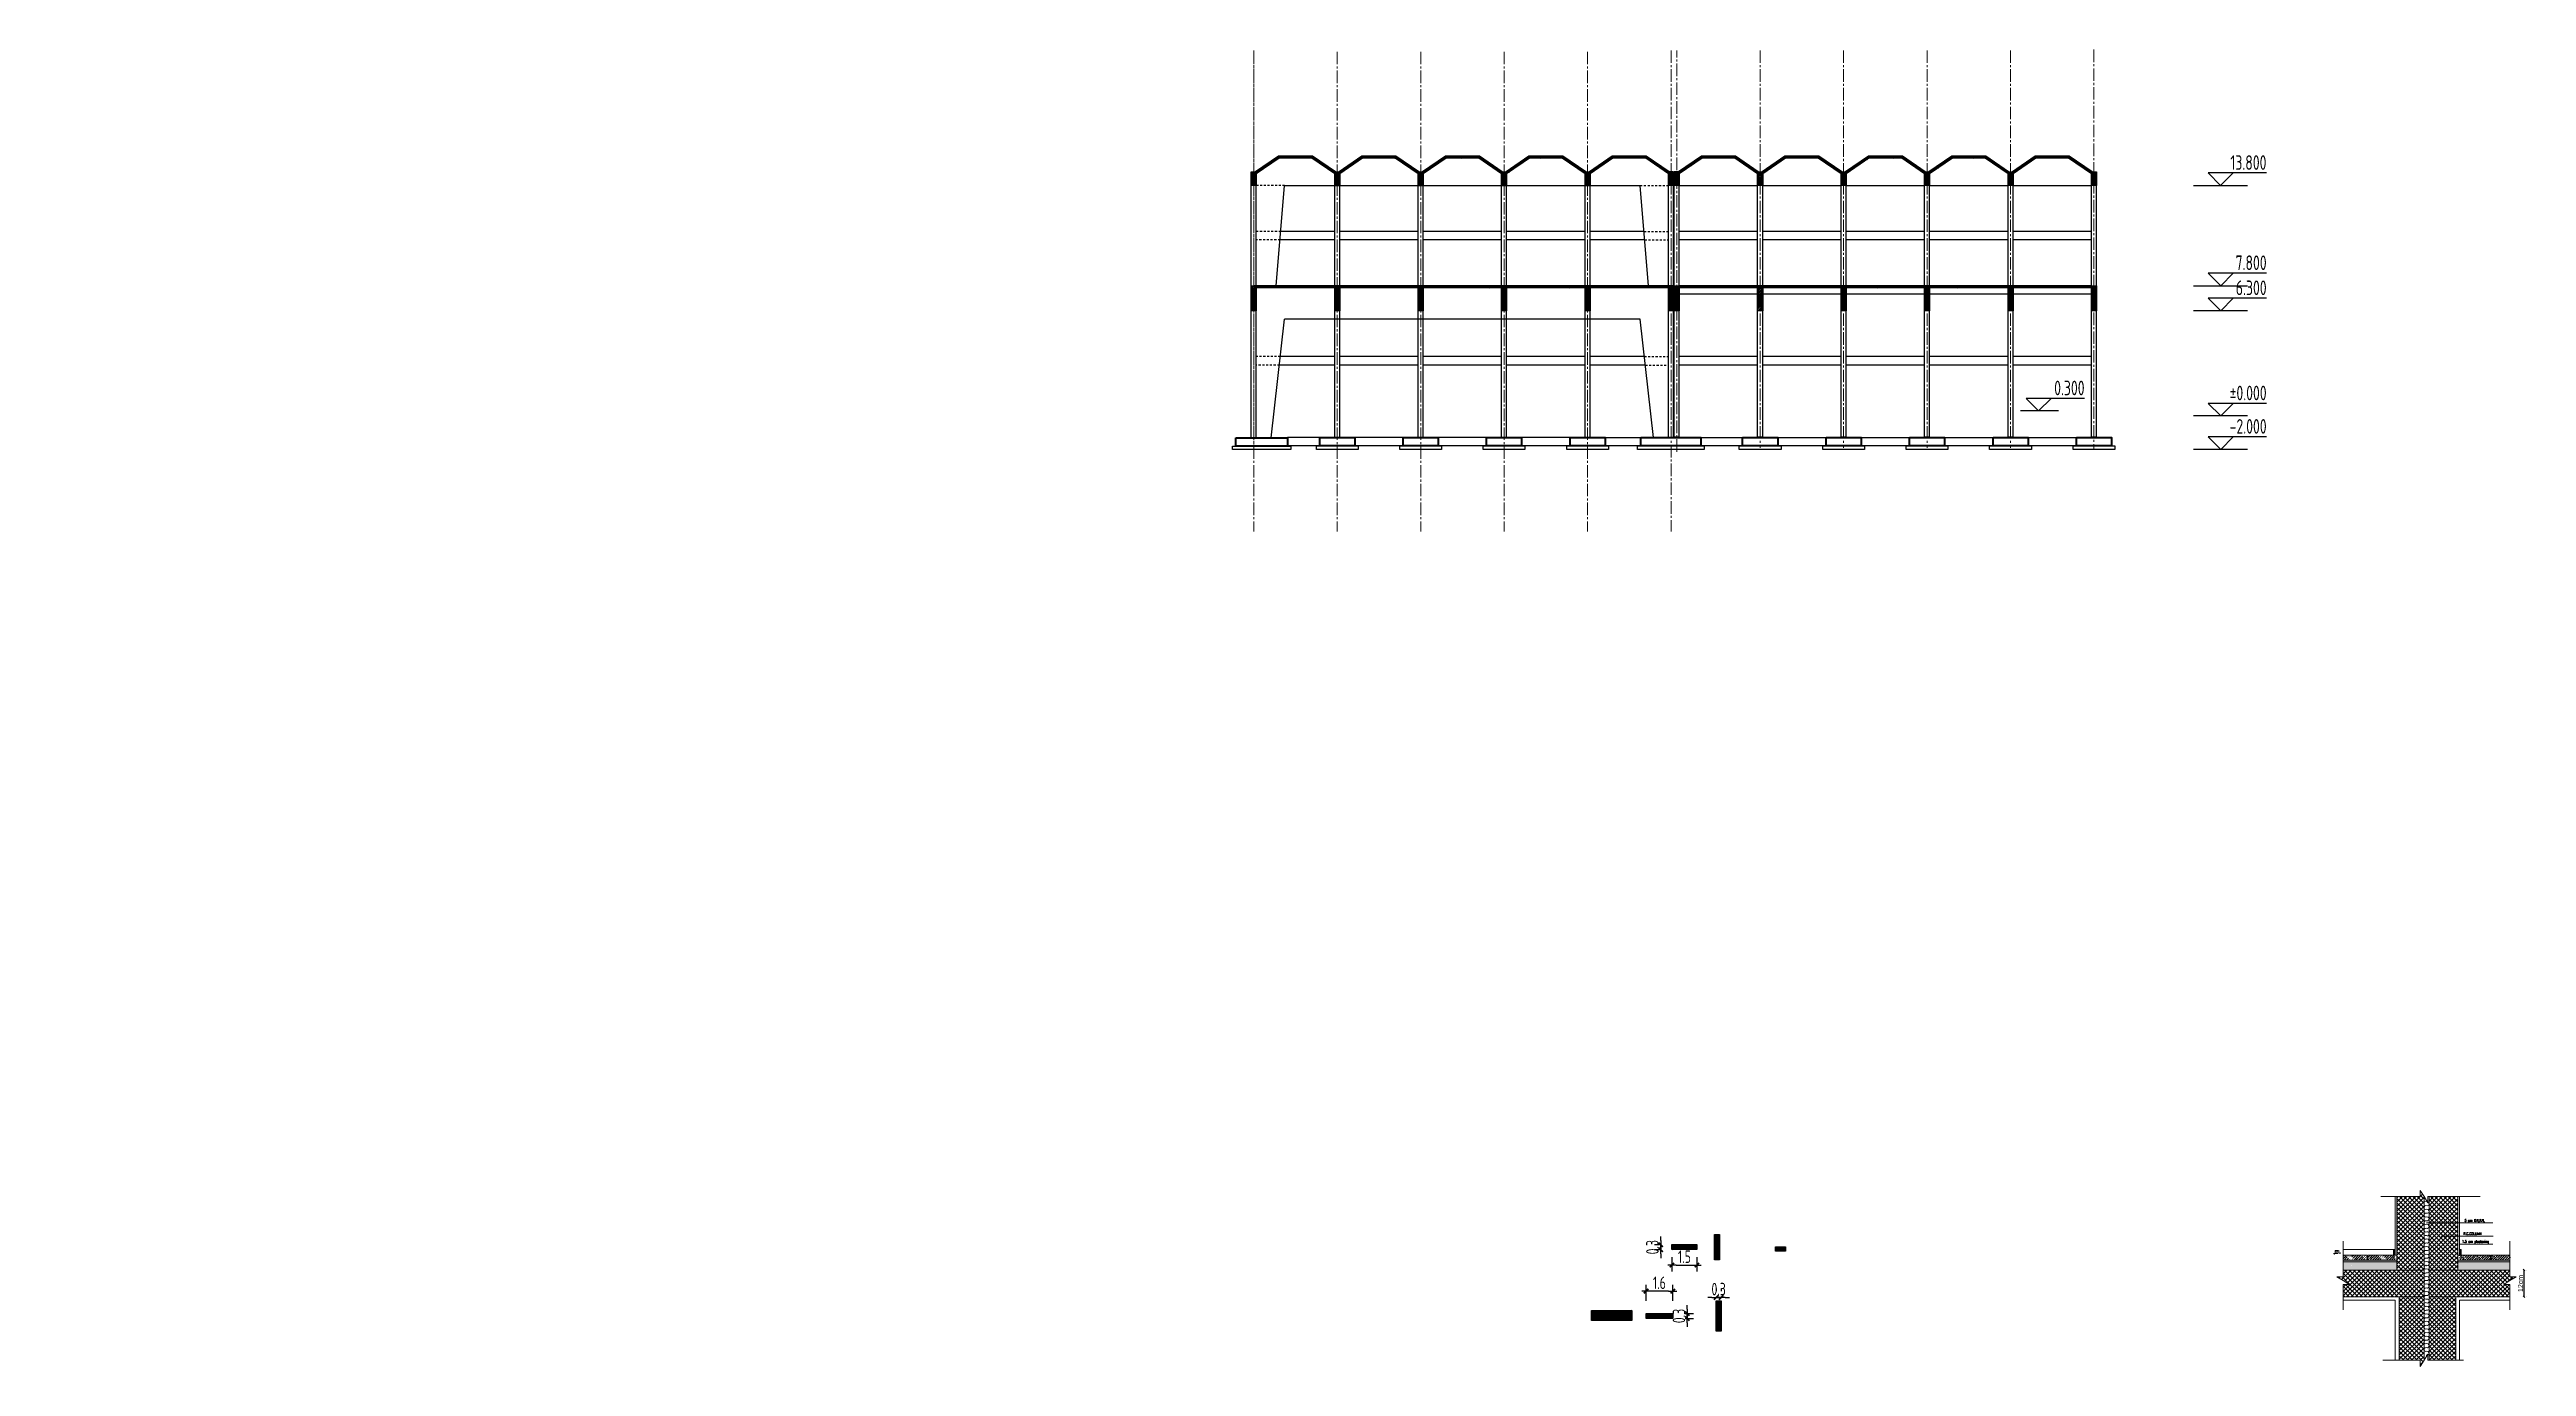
# Model space of a CAD drawing. Header units: metres. Extents: x 202848 to 204724, y 1924431 to 1925550.
# Drawn here: x 203492.3 to 203640.7, y 1924965 to 1925043.9 of the extents above; entities that cross this region are included whole.
import ezdxf
from ezdxf.enums import TextEntityAlignment as Align

# ---------------------------------------------------------------- set-up
doc = ezdxf.new("R2010")
doc.units = ezdxf.units.M
doc.header["$MEASUREMENT"] = 0
doc.linetypes.add('CENTER2', pattern=[1.125, 0.75, -0.125, 0.125, -0.125])
doc.linetypes.add('HIDDEN2', pattern=[0.1875, 0.125, -0.0625])
for name, color, linetype, lineweight in [('Axis', 1, 'CENTER2', 5), ('CONCRETE', 94, 'Continuous', 0), ('Dim', 8, 'Continuous', 15), ('KALKAL', 4, 'Continuous', 0), ('MORTAR', 8, 'Continuous', 0), ('PLASTER', 1, 'Continuous', 0), ('RC_Footing', 3, 'Continuous', 40), ('SAND', 224, 'Continuous', 0), ('TILES', 142, 'Continuous', 0)]:
    doc.layers.add(name, color=color, linetype=linetype, lineweight=lineweight)
for name, color, linetype in [('Beam', 7, 'Continuous'), ('Columns', 2, 'Continuous'), ('Frame', 7, 'Continuous'), ('Hidden', 7, 'HIDDEN2'), ('PC_footing', 4, 'Continuous'), ('plate', 7, 'Continuous'), ('Text', 3, 'Continuous'), ('Wall Beam', 7, 'Continuous')]:
    doc.layers.add(name, color=color, linetype=linetype)
doc.styles.add('BORDER', font='romans__.ttf')
doc.styles.get("Standard").update_dxf_attribs({"font": 'arial.ttf'})
doc.styles.add('YQ_DIM', font='SUPEROS.SHX', dxfattribs={"width": 0.8, "bigfont": 'HZDX.SHX'})
doc.styles.add('YQ_ELEV', font='SUPEROS.SHX', dxfattribs={"width": 0.8, "bigfont": 'HZDX.SHX'})
doc.dimstyles.new('STANDARD$0', dxfattribs={"dimtxt": 0.18, "dimasz": 0.18, "dimexe": 0.18, "dimexo": 0.0625, "dimgap": 0.09, "dimtad": 0, "dimtih": 1, "dimtoh": 1, "dimdec": 4, "dimzin": 0, "dimdsep": 46, "dimtxsty": 'Standard', "dimcen": 0.09, "dimadec": 0, "dimazin": 0, "dimtfac": 1, "dimtdec": 4, "dimtofl": 0, "dimtmove": 0, "dimatfit": 3, "dimfxl": 1, "dimtolj": 1, "dimtzin": 0, "dimarcsym": 0})
doc.dimstyles.new('yqm0_250', dxfattribs={"dimscale": 0.25, "dimtxt": 3, "dimasz": 1, "dimexe": 1.5, "dimexo": 3, "dimgap": 0.5, "dimtad": 1, "dimdec": 3, "dimdsep": 46, "dimtxsty": 'YQ_DIM', "dimblk": 'YQTICK', "dimcen": 0, "dimclrd": 256, "dimclre": 256, "dimclrt": 7, "dimadec": 1, "dimazin": 2, "dimtfac": 1, "dimtdec": 4, "dimtix": 1, "dimtmove": 2, "dimatfit": 2, "dimfxl": 1, "dimtolj": 1, "dimtzin": 0, "dimarcsym": 0})
pattern_1 = [(135, (-38.570793, 32.499216), (-0.0353553390593, -0.0353553390593), [])]
pattern_2 = [(45, (203374.29834, 1924834.25891), (-0.070710678, 0.070710678), [0.48, -0.06, 0.01, -0.06, 0.01, -0.06])]
pattern_3 = [(45, (203374.29834, 1924834.258913), (-0.0176776695, 0.0176776695), [])]
pattern_4 = [(45, (203725.7731, 1924779.59751), (-0.044194174, 0.044194174), [])]
pattern_5 = [(45, (203725.7731, 1924778.79751), (-0.044194174, 0.044194174), [])]

msp = doc.modelspace()

# ---------------------------------------------------------------- texts
at = {"color": 7, "style": 'YQ_ELEV', "width": 0.8}
for s, p in [('13.800', (203625.1593, 1925037.1373)), ('7.800', (203625.1704, 1925031.1373)), ('6.300', (203625.1704, 1925029.6373)), ('0.300', (203614.2627, 1925023.6373)), ('%%p0.000', (203625.1704, 1925023.3373)), ('-2.000', (203625.1704, 1925021.3373))]:
    msp.add_text(s, height=0.875, dxfattribs=at).set_placement(p, align=Align.MIDDLE_RIGHT)
at = {"layer": 'Axis', "char_height": 0.25, "attachment_point": 1, "style": 'YQ_DIM'}
for insert in [(203529.4742, 1925004.7125), (203492.3386, 1924983.0646)]:
    msp.add_mtext('\\P', dxfattribs=dict(at, insert=insert))
at = {"layer": 'Text', "style": 'BORDER', "width": 0.8}
for s, p in [('R.C.COLUMN', (203636.9677, 1924972.9161)), ('5 cm KALKAL', (203637.0317, 1924973.7045)), ('FFL.', (203629.2582, 1924971.8238)), ('1.5 cm plastering', (203636.8782, 1924972.4503))]:
    msp.add_text(s, height=0.15, dxfattribs=at).set_placement(p)

# ---------------------------------------------------------------- blocks, each defined once
blk = doc.blocks.new('YQTICK')
blk.add_line((-1, 0), (1, 0))
at = {"const_width": 0.4}
blk.add_lwpolyline([(0.53, 0.53), (-0.53, -0.53)], dxfattribs=at)
blk = doc.blocks.new('*D14')
at = {"lineweight": -2, "transparency": 16777216}
for p, q in [((203589.54, 1924971.58), (203589.54, 1924970.73)), ((203591.04, 1924971.58), (203591.04, 1924970.73)), ((203589.79, 1924971.11), (203590.79, 1924971.11))]:
    blk.add_line(p, q, dxfattribs=at)
at = {"layer": 'Defpoints', "color": 0, "transparency": 16777216}
for p in [(203589.54, 1924972.33), (203591.04, 1924972.33), (203591.04, 1924971.11)]:
    blk.add_point(p, dxfattribs=at)
at = {"lineweight": -2, "transparency": 16777216, "xscale": 0.25, "yscale": 0.25, "zscale": 0.25, "rotation": 180}
blk.add_blockref('YQTICK', (203589.54, 1924971.11), dxfattribs=at)
at = {"lineweight": -2, "transparency": 16777216, "xscale": 0.25, "yscale": 0.25, "zscale": 0.25}
blk.add_blockref('YQTICK', (203591.04, 1924971.11), dxfattribs=at)
at = {"color": 7, "transparency": 16777216, "insert": (203590.29, 1924971.61), "char_height": 0.75, "attachment_point": 5, "style": 'YQ_DIM'}
blk.add_mtext('\\A1;1.5', dxfattribs=at)
blk = doc.blocks.new('*D15')
at = {"lineweight": -2, "transparency": 16777216}
for p, q in [((203588.87, 1924972.58), (203588.87, 1924972.83)), ((203588.79, 1924972.33), (203588.5, 1924972.33)), ((203588.79, 1924972.03), (203588.5, 1924972.03)), ((203588.87, 1924972.03), (203588.87, 1924972.33)), ((203588.87, 1924971.78), (203588.87, 1924971.53))]:
    blk.add_line(p, q, dxfattribs=at)
at = {"layer": 'Defpoints', "color": 0, "transparency": 16777216}
for p in [(203588.87, 1924972.33), (203589.54, 1924972.33), (203589.54, 1924972.03)]:
    blk.add_point(p, dxfattribs=at)
at = {"lineweight": -2, "transparency": 16777216, "xscale": 0.25, "yscale": 0.25, "zscale": 0.25}
for p, rotation in [((203588.87, 1924972.33), 270), ((203588.87, 1924972.03), 90)]:
    blk.add_blockref('YQTICK', p, dxfattribs=dict(at, rotation=rotation))
at = {"color": 7, "transparency": 16777216, "insert": (203588.37, 1924972.18), "char_height": 0.75, "attachment_point": 5, "rotation": 90, "style": 'YQ_DIM'}
blk.add_mtext('\\A1;0.3', dxfattribs=at)
blk = doc.blocks.new('*D17')
at = {"lineweight": -2, "transparency": 16777216}
for p, q in [((203587.99, 1924968.96), (203587.99, 1924969.92)), ((203589.59, 1924968.96), (203589.59, 1924969.92)), ((203589.34, 1924969.55), (203588.24, 1924969.55))]:
    blk.add_line(p, q, dxfattribs=at)
at = {"layer": 'Defpoints', "color": 0, "transparency": 16777216}
for p in [(203587.99, 1924969.55), (203587.99, 1924968.21), (203589.59, 1924968.21)]:
    blk.add_point(p, dxfattribs=at)
at = {"lineweight": -2, "transparency": 16777216, "xscale": 0.25, "yscale": 0.25, "zscale": 0.25, "rotation": 180}
blk.add_blockref('YQTICK', (203587.99, 1924969.55), dxfattribs=at)
at = {"lineweight": -2, "transparency": 16777216, "xscale": 0.25, "yscale": 0.25, "zscale": 0.25}
blk.add_blockref('YQTICK', (203589.59, 1924969.55), dxfattribs=at)
at = {"color": 7, "transparency": 16777216, "insert": (203588.79, 1924970.05), "char_height": 0.75, "attachment_point": 5, "style": 'YQ_DIM'}
blk.add_mtext('\\A1;1.6', dxfattribs=at)
blk = doc.blocks.new('*D18')
at = {"lineweight": -2, "transparency": 16777216}
for p, q in [((203590.46, 1924968.46), (203590.46, 1924968.71)), ((203590.34, 1924968.21), (203590.83, 1924968.21)), ((203590.34, 1924967.91), (203590.83, 1924967.91)), ((203590.46, 1924968.21), (203590.46, 1924967.91)), ((203590.46, 1924967.66), (203590.46, 1924967.41))]:
    blk.add_line(p, q, dxfattribs=at)
at = {"layer": 'Defpoints', "color": 0, "transparency": 16777216}
for p in [(203589.59, 1924968.21), (203589.59, 1924967.91), (203590.46, 1924967.91)]:
    blk.add_point(p, dxfattribs=at)
at = {"lineweight": -2, "transparency": 16777216, "xscale": 0.25, "yscale": 0.25, "zscale": 0.25}
for p, rotation in [((203590.46, 1924968.21), 270), ((203590.46, 1924967.91), 90)]:
    blk.add_blockref('YQTICK', p, dxfattribs=dict(at, rotation=rotation))
at = {"color": 7, "transparency": 16777216, "insert": (203589.96, 1924968.06), "char_height": 0.75, "attachment_point": 5, "rotation": 90, "style": 'YQ_DIM'}
blk.add_mtext('\\A1;0.3', dxfattribs=at)
blk = doc.blocks.new('*D19')
at = {"lineweight": -2, "transparency": 16777216}
for p, q in [((203591.94, 1924969.17), (203591.69, 1924969.17)), ((203592.19, 1924969.71), (203592.19, 1924969.54)), ((203592.49, 1924969.17), (203592.19, 1924969.17)), ((203592.49, 1924969.71), (203592.49, 1924969.54)), ((203592.74, 1924969.17), (203592.99, 1924969.17))]:
    blk.add_line(p, q, dxfattribs=at)
at = {"layer": 'Defpoints', "color": 0, "transparency": 16777216}
for p in [(203592.19, 1924969.17), (203592.19, 1924968.96), (203592.49, 1924968.96)]:
    blk.add_point(p, dxfattribs=at)
at = {"lineweight": -2, "transparency": 16777216, "xscale": 0.25, "yscale": 0.25, "zscale": 0.25}
blk.add_blockref('YQTICK', (203592.19, 1924969.17), dxfattribs=at)
at = {"lineweight": -2, "transparency": 16777216, "xscale": 0.25, "yscale": 0.25, "zscale": 0.25, "rotation": 180}
blk.add_blockref('YQTICK', (203592.49, 1924969.17), dxfattribs=at)
at = {"color": 7, "transparency": 16777216, "insert": (203592.34, 1924969.67), "char_height": 0.75, "attachment_point": 5, "style": 'YQ_DIM'}
blk.add_mtext('\\A1;0.3', dxfattribs=at)
blk = doc.blocks.new('_OBLIQUE')
at = {"color": 0, "linetype": 'ByBlock'}
blk.add_line((-0.5, -0.5), (0.5, 0.5), dxfattribs=at)
blk = doc.blocks.new('*D765')
at = {"color": 1, "lineweight": -2, "transparency": 16777216}
blk.add_line((203640.59, 1924970.81), (203640.59, 1924969.21), dxfattribs=at)
at = {"color": 3, "lineweight": -2, "transparency": 16777216}
for p, q in [((203640.74, 1924970.81), (203640.74, 1924970.81)), ((203640.74, 1924969.21), (203640.74, 1924969.21))]:
    blk.add_line(p, q, dxfattribs=at)
at = {"layer": 'Defpoints', "color": 0, "lineweight": -2, "transparency": 16777216}
for p in [(203640.59, 1924970.81), (203640.59, 1924969.21), (203640.59, 1924969.21)]:
    blk.add_point(p, dxfattribs=at)
at = {"color": 1, "lineweight": -2, "transparency": 16777216, "xscale": 0.1, "yscale": 0.1, "zscale": 0.1}
for p, rotation in [((203640.59, 1924970.81), 90), ((203640.59, 1924969.21), 270)]:
    blk.add_blockref('_OBLIQUE', p, dxfattribs=dict(at, rotation=rotation))
at = {"color": 3, "transparency": 16777216, "insert": (203640.38, 1924970.01), "char_height": 0.3, "attachment_point": 5, "rotation": 90}
blk.add_mtext('\\A1;12cm', dxfattribs=at)

# ---------------------------------------------------------------- dimensions: what is measured, and where the dimension line sits
for base, p1, p2, picture, middle in [((203588.8739, 1924972.3329), (203589.5377, 1924972.0329), (203589.5377, 1924972.3329), '*D15', (203588.3739, 1924972.1829)), ((203590.4599, 1924967.9087), (203589.5909, 1924968.2087), (203589.5909, 1924967.9087), '*D18', (203589.9599, 1924968.0587))]:
    dim = msp.add_linear_dim(base=base, p1=p1, p2=p2, angle=90, dimstyle='yqm0_250')
    dim.commit()
    dim.dimension.update_dxf_attribs({"geometry": picture, "text_midpoint": middle})
for base, p1, p2, picture, middle in [((203591.0377, 1924971.1081), (203589.5377, 1924972.3329), (203591.0377, 1924972.3329), '*D14', (203590.2877, 1924971.6081)), ((203587.9909, 1924969.5471), (203589.5909, 1924968.2087), (203587.9909, 1924968.2087), '*D17', (203588.7909, 1924970.0471)), ((203592.1884, 1924969.1678), (203592.4884, 1924968.9587), (203592.1884, 1924968.9587), '*D19', (203592.3384, 1924969.6678))]:
    dim = msp.add_linear_dim(base=base, p1=p1, p2=p2, dimstyle='yqm0_250')
    dim.commit()
    dim.dimension.update_dxf_attribs({"geometry": picture, "text_midpoint": middle})
at = {"color": 6}
dim = msp.add_linear_dim(base=(203640.5879, 1924969.2077), p1=(203640.5879, 1924970.8077), p2=(203640.5879, 1924969.2077), angle=90, text='12cm', dimstyle='STANDARD$0', override={"dimtxt": 0.3, "dimasz": 0.1, "dimexe": 0.15, "dimexo": 0.15, "dimgap": 0.05, "dimtad": 1, "dimtih": 0, "dimtoh": 0, "dimdec": 2, "dimblk1": 'OBLIQUE', "dimblk2": 'OBLIQUE', "dimsah": 1, "dimcen": 0.1, "dimclrd": 1, "dimclre": 3, "dimclrt": 3, "dimtdec": 2, "dimtofl": 1}, dxfattribs=at)
dim.commit()
dim.dimension.update_dxf_attribs({"geometry": '*D765', "text_midpoint": (203640.3849, 1924970.0077)})

# ---------------------------------------------------------------- hatches: boundary and pattern name
at = {"layer": 'Beam'}
h = msp.add_hatch(dxfattribs=at)
h.set_pattern_fill('ANSI31', color=0, scale=0.5)
h.set_pattern_definition(pattern_5)
h.paths.add_polyline_path([(203603.3456, 1925037.5223), (203601.3083, 1925037.5223), (203599.827, 1925036.5048), (203599.827, 1925036.4623), (203599.977, 1925036.4623), (203601.3456, 1925037.4023), (203603.3083, 1925037.4023), (203604.677, 1925036.4623), (203604.827, 1925036.4623), (203604.827, 1925036.5048)])
h = msp.add_hatch(dxfattribs=at)
h.set_pattern_fill('ANSI31', color=0, scale=0.5)
h.set_pattern_definition([(45, (203675.4331, 1924779.59751), (-0.044194174, 0.044194174), [])])
h.paths.add_polyline_path([(203564.637, 1925036.4623), (203564.487, 1925036.4623), (203564.487, 1925035.7623), (203564.637, 1925035.7623)])
h.paths.add_polyline_path([(203564.487, 1925036.4623), (203564.337, 1925036.4623), (203564.337, 1925035.7623), (203564.487, 1925035.7623)])
h = msp.add_hatch(dxfattribs=at)
h.set_pattern_fill('ANSI31', color=0, scale=0.5)
h.set_pattern_definition([(45, (203680.4331, 1924779.59751), (-0.044194174, 0.044194174), [])])
h.paths.add_polyline_path([(203569.637, 1925036.4623), (203569.487, 1925036.4623), (203569.487, 1925035.7623), (203569.637, 1925035.7623)])
h.paths.add_polyline_path([(203569.487, 1925036.4623), (203569.337, 1925036.4623), (203569.337, 1925035.7623), (203569.487, 1925035.7623)])
h = msp.add_hatch(dxfattribs=at)
h.set_pattern_fill('ANSI31', color=0, scale=0.5)
h.set_pattern_definition([(45, (203685.4331, 1924779.59751), (-0.044194174, 0.044194174), [])])
h.paths.add_polyline_path([(203574.637, 1925036.4623), (203574.487, 1925036.4623), (203574.487, 1925035.7623), (203574.637, 1925035.7623)])
h.paths.add_polyline_path([(203574.487, 1925036.4623), (203574.337, 1925036.4623), (203574.337, 1925035.7623), (203574.487, 1925035.7623)])
h = msp.add_hatch(dxfattribs=at)
h.set_pattern_fill('ANSI31', color=0, scale=0.5)
h.set_pattern_definition([(45, (203690.4331, 1924779.59751), (-0.044194174, 0.044194174), [])])
h.paths.add_polyline_path([(203579.637, 1925036.4623), (203579.487, 1925036.4623), (203579.487, 1925035.7623), (203579.637, 1925035.7623)])
h.paths.add_polyline_path([(203579.487, 1925036.4623), (203579.337, 1925036.4623), (203579.337, 1925035.7623), (203579.487, 1925035.7623)])
h = msp.add_hatch(dxfattribs=at)
h.set_pattern_fill('ANSI31', color=0, scale=0.5)
h.set_pattern_definition([(45, (203695.4331, 1924779.59751), (-0.044194174, 0.044194174), [])])
h.paths.add_polyline_path([(203584.637, 1925036.4623), (203584.487, 1925036.4623), (203584.487, 1925035.7623), (203584.637, 1925035.7623)])
h.paths.add_polyline_path([(203584.487, 1925036.4623), (203584.337, 1925036.4623), (203584.337, 1925035.7623), (203584.487, 1925035.7623)])
h = msp.add_hatch(dxfattribs=at)
h.set_pattern_fill('ANSI31', color=0, scale=0.5)
h.set_pattern_definition([(45, (203700.4331, 1924779.59751), (-0.044194174, 0.044194174), [])])
h.paths.add_polyline_path([(203589.637, 1925036.4623), (203589.487, 1925036.4623), (203589.487, 1925035.7623), (203589.637, 1925035.7623)])
h.paths.add_polyline_path([(203589.487, 1925036.4623), (203589.337, 1925036.4623), (203589.337, 1925035.7623), (203589.487, 1925035.7623)])
h = msp.add_hatch(dxfattribs=at)
h.set_pattern_fill('ANSI31', color=0, scale=0.5)
h.set_pattern_definition([(45, (203700.7731, 1924779.59751), (-0.044194174, 0.044194174), [])])
h.paths.add_polyline_path([(203589.977, 1925036.4623), (203589.827, 1925036.4623), (203589.827, 1925035.7623), (203589.977, 1925035.7623)])
h.paths.add_polyline_path([(203589.827, 1925036.4623), (203589.677, 1925036.4623), (203589.677, 1925035.7623), (203589.827, 1925035.7623)])
h = msp.add_hatch(dxfattribs=at)
h.set_pattern_fill('ANSI31', color=0, scale=0.5)
h.set_pattern_definition([(45, (203705.7731, 1924779.59751), (-0.044194174, 0.044194174), [])])
h.paths.add_polyline_path([(203594.977, 1925036.4623), (203594.827, 1925036.4623), (203594.827, 1925035.7623), (203594.977, 1925035.7623)])
h.paths.add_polyline_path([(203594.827, 1925036.4623), (203594.677, 1925036.4623), (203594.677, 1925035.7623), (203594.827, 1925035.7623)])
h = msp.add_hatch(dxfattribs=at)
h.set_pattern_fill('ANSI31', color=0, scale=0.5)
h.set_pattern_definition([(45, (203710.7731, 1924779.59751), (-0.044194174, 0.044194174), [])])
h.paths.add_polyline_path([(203599.977, 1925036.4623), (203599.827, 1925036.4623), (203599.827, 1925035.7623), (203599.977, 1925035.7623)])
h.paths.add_polyline_path([(203599.827, 1925036.4623), (203599.677, 1925036.4623), (203599.677, 1925035.7623), (203599.827, 1925035.7623)])
h = msp.add_hatch(dxfattribs=at)
h.set_pattern_fill('ANSI31', color=0, scale=0.5)
h.set_pattern_definition([(45, (203715.7731, 1924779.59751), (-0.044194174, 0.044194174), [])])
h.paths.add_polyline_path([(203604.977, 1925036.4623), (203604.827, 1925036.4623), (203604.827, 1925035.7623), (203604.977, 1925035.7623)])
h.paths.add_polyline_path([(203604.827, 1925036.4623), (203604.677, 1925036.4623), (203604.677, 1925035.7623), (203604.827, 1925035.7623)])
h = msp.add_hatch(dxfattribs=at)
h.set_pattern_fill('ANSI31', color=0, scale=0.5)
h.set_pattern_definition([(45, (203720.7731, 1924779.59751), (-0.044194174, 0.044194174), [])])
h.paths.add_polyline_path([(203609.977, 1925036.4623), (203609.827, 1925036.4623), (203609.827, 1925035.7623), (203609.977, 1925035.7623)])
h.paths.add_polyline_path([(203609.827, 1925036.4623), (203609.677, 1925036.4623), (203609.677, 1925035.7623), (203609.827, 1925035.7623)])
h = msp.add_hatch(dxfattribs=at)
h.set_pattern_fill('ANSI31', color=0, scale=0.5)
h.set_pattern_definition(pattern_4)
h.paths.add_polyline_path([(203614.977, 1925036.4623), (203614.827, 1925036.4623), (203614.827, 1925035.7623), (203614.977, 1925035.7623)])
h.paths.add_polyline_path([(203614.827, 1925036.4623), (203614.677, 1925036.4623), (203614.677, 1925035.7623), (203614.827, 1925035.7623)])
h = msp.add_hatch(dxfattribs=at)
h.set_pattern_fill('ANSI31', color=0, scale=0.5)
h.set_pattern_definition([(45, (203674.3546, 1924779.86323), (-0.044194174, 0.044194174), [])])
h.paths.add_polyline_path([(203564.637, 1925029.7623), (203564.337, 1925029.7623), (203564.337, 1925028.2623), (203564.637, 1925028.2623)])
h = msp.add_hatch(dxfattribs=at)
h.set_pattern_fill('ANSI31', color=0, scale=0.5)
h.set_pattern_definition(pattern_4)
h.paths.add_polyline_path([(203579.337, 1925029.6423), (203579.337, 1925029.7623), (203574.637, 1925029.7623), (203574.637, 1925029.6423)])
h.paths.add_polyline_path([(203579.637, 1925029.7623), (203579.637, 1925029.6423), (203584.337, 1925029.6423), (203584.337, 1925029.7623)])
h.paths.add_polyline_path([(203584.637, 1925029.7623), (203584.637, 1925029.6423), (203589.337, 1925029.6423), (203589.337, 1925029.7623)])
h.paths.add_polyline_path([(203569.637, 1925029.7623), (203569.637, 1925029.6423), (203574.337, 1925029.6423), (203574.337, 1925029.7623)])
h.paths.add_polyline_path([(203569.337, 1925029.6423), (203569.337, 1925029.7623), (203564.637, 1925029.7623), (203564.637, 1925029.6423)])
h = msp.add_hatch(dxfattribs=at)
h.set_pattern_fill('ANSI31', color=0, scale=0.5)
h.set_pattern_definition([(45, (203679.3546, 1924779.86323), (-0.044194174, 0.044194174), [])])
h.paths.add_polyline_path([(203569.637, 1925029.7623), (203569.337, 1925029.7623), (203569.337, 1925028.2623), (203569.637, 1925028.2623)])
h = msp.add_hatch(dxfattribs=at)
h.set_pattern_fill('ANSI31', color=0, scale=0.5)
h.set_pattern_definition([(45, (203684.3546, 1924779.86323), (-0.044194174, 0.044194174), [])])
h.paths.add_polyline_path([(203574.637, 1925029.7623), (203574.337, 1925029.7623), (203574.337, 1925028.2623), (203574.637, 1925028.2623)])
h = msp.add_hatch(dxfattribs=at)
h.set_pattern_fill('ANSI31', color=0, scale=0.5)
h.set_pattern_definition([(45, (203689.3546, 1924779.86323), (-0.044194174, 0.044194174), [])])
h.paths.add_polyline_path([(203579.637, 1925029.7623), (203579.337, 1925029.7623), (203579.337, 1925028.2623), (203579.637, 1925028.2623)])
h = msp.add_hatch(dxfattribs=at)
h.set_pattern_fill('ANSI31', color=0, scale=0.5)
h.set_pattern_definition([(45, (203694.3546, 1924779.86323), (-0.044194174, 0.044194174), [])])
h.paths.add_polyline_path([(203584.637, 1925029.7623), (203584.337, 1925029.7623), (203584.337, 1925028.2623), (203584.637, 1925028.2623)])
h = msp.add_hatch(dxfattribs=at)
h.set_pattern_fill('ANSI31', color=0, scale=0.5)
h.set_pattern_definition([(45, (203699.3546, 1924779.86323), (-0.044194174, 0.044194174), [])])
h.paths.add_polyline_path([(203589.637, 1925029.7623), (203589.337, 1925029.7623), (203589.337, 1925028.2623), (203589.637, 1925028.2623)])
h = msp.add_hatch(dxfattribs=at)
h.set_pattern_fill('ANSI31', color=0, scale=0.5)
h.set_pattern_definition([(45, (203699.6946, 1924779.86323), (-0.044194174, 0.044194174), [])])
h.paths.add_polyline_path([(203589.977, 1925029.7623), (203589.677, 1925029.7623), (203589.677, 1925028.2623), (203589.977, 1925028.2623)])
h = msp.add_hatch(dxfattribs=at)
h.set_pattern_fill('ANSI31', color=0, scale=0.5)
h.set_pattern_definition(pattern_4)
h.paths.add_polyline_path([(203599.977, 1925029.7623), (203599.977, 1925029.6423), (203604.677, 1925029.6423), (203604.677, 1925029.7623)])
h.paths.add_polyline_path([(203609.677, 1925029.6423), (203609.677, 1925029.7623), (203604.977, 1925029.7623), (203604.977, 1925029.6423)])
h.paths.add_polyline_path([(203609.977, 1925029.7623), (203609.977, 1925029.6423), (203614.677, 1925029.6423), (203614.677, 1925029.7623)])
h.paths.add_polyline_path([(203599.677, 1925029.6423), (203599.677, 1925029.7623), (203594.977, 1925029.7623), (203594.977, 1925029.6423)])
h.paths.add_polyline_path([(203589.977, 1925029.7623), (203589.977, 1925029.6423), (203594.677, 1925029.6423), (203594.677, 1925029.7623)])
h = msp.add_hatch(dxfattribs=at)
h.set_pattern_fill('ANSI31', color=0, scale=0.5)
h.set_pattern_definition([(45, (203704.6946, 1924779.86323), (-0.044194174, 0.044194174), [])])
h.paths.add_polyline_path([(203594.977, 1925029.7623), (203594.677, 1925029.7623), (203594.677, 1925028.2623), (203594.977, 1925028.2623)])
h = msp.add_hatch(dxfattribs=at)
h.set_pattern_fill('ANSI31', color=0, scale=0.5)
h.set_pattern_definition([(45, (203709.6946, 1924779.86323), (-0.044194174, 0.044194174), [])])
h.paths.add_polyline_path([(203599.977, 1925029.7623), (203599.677, 1925029.7623), (203599.677, 1925028.2623), (203599.977, 1925028.2623)])
h = msp.add_hatch(dxfattribs=at)
h.set_pattern_fill('ANSI31', color=0, scale=0.5)
h.set_pattern_definition([(45, (203714.6946, 1924779.86323), (-0.044194174, 0.044194174), [])])
h.paths.add_polyline_path([(203604.977, 1925029.7623), (203604.677, 1925029.7623), (203604.677, 1925028.2623), (203604.977, 1925028.2623)])
h = msp.add_hatch(dxfattribs=at)
h.set_pattern_fill('ANSI31', color=0, scale=0.5)
h.set_pattern_definition([(45, (203719.6946, 1924779.86323), (-0.044194174, 0.044194174), [])])
h.paths.add_polyline_path([(203609.977, 1925029.7623), (203609.677, 1925029.7623), (203609.677, 1925028.2623), (203609.977, 1925028.2623)])
h = msp.add_hatch(dxfattribs=at)
h.set_pattern_fill('ANSI31', color=0, scale=0.5)
h.set_pattern_definition([(45, (203724.6946, 1924779.86323), (-0.044194174, 0.044194174), [])])
h.paths.add_polyline_path([(203614.977, 1925029.7623), (203614.677, 1925029.7623), (203614.677, 1925028.2623), (203614.977, 1925028.2623)])
at = {"layer": 'Columns', "transparency": 33554687}
h = msp.add_hatch(dxfattribs=at)
h.set_pattern_fill('ANSI31', color=256, scale=0.4, angle=90)
h.set_pattern_definition(pattern_1)
h.paths.add_polyline_path([(203592.3975, 1924972.9329), (203592.0975, 1924972.9329), (203592.0975, 1924971.4329), (203592.3975, 1924971.4329)])
h = msp.add_hatch(dxfattribs=at)
h.set_pattern_fill('ANSI31', color=256, scale=0.4, angle=90)
h.set_pattern_definition(pattern_1)
h.paths.add_polyline_path([(203591.0377, 1924972.0329), (203591.0377, 1924972.3329), (203589.5377, 1924972.3329), (203589.5377, 1924972.0329)])
h = msp.add_hatch(dxfattribs=at)
h.set_pattern_fill('ANSI31', color=256, scale=0.4, angle=90)
h.set_pattern_definition(pattern_1)
h.paths.add_polyline_path([(203595.7374, 1924972.1938), (203595.7374, 1924971.9438), (203596.3374, 1924971.9438), (203596.3374, 1924972.1938)])
h = msp.add_hatch(dxfattribs=at)
h.set_pattern_fill('ANSI31', color=256, scale=0.4, angle=90)
h.set_pattern_definition(pattern_1)
h.paths.add_polyline_path([(203584.7306, 1924968.3869), (203584.7306, 1924967.7869), (203587.1306, 1924967.7869), (203587.1306, 1924968.3869)])
h = msp.add_hatch(dxfattribs=at)
h.set_pattern_fill('ANSI31', color=256, scale=0.4, angle=90)
h.set_pattern_definition(pattern_1)
h.paths.add_polyline_path([(203592.4884, 1924968.9587), (203592.1884, 1924968.9587), (203592.1884, 1924967.1587), (203592.4884, 1924967.1587)])
h = msp.add_hatch(dxfattribs=at)
h.set_pattern_fill('ANSI31', color=256, scale=0.4, angle=90)
h.set_pattern_definition(pattern_1)
h.paths.add_polyline_path([(203587.9909, 1924968.2087), (203587.9909, 1924967.9087), (203589.5909, 1924967.9087), (203589.5909, 1924968.2087)])
at = {"layer": 'CONCRETE'}
h = msp.add_hatch(dxfattribs=at)
h.set_pattern_fill('ANSI37', color=256, scale=1.5, style=0)
h.set_pattern_definition([(45, (200617.4982, 1921204.20678), (-0.1325825215, 0.1325825215), []), (135, (200617.4982, 1921204.20678), (-0.1325825215, -0.1325825215), [])])
h.paths.add_polyline_path([(203634.9014, 1924970.8077), (203636.6212, 1924970.8077), (203636.6212, 1924973.636), (203634.9014, 1924973.636)])
h.paths.add_polyline_path([(203636.6212, 1924973.636), (203636.6212, 1924974.6056), (203634.9014, 1924974.6056), (203634.9014, 1924973.636)])
h.paths.add_polyline_path([(203634.9014, 1924975.2077), (203634.9014, 1924974.6056), (203636.6212, 1924974.6056), (203636.6212, 1924975.2077)])
h.paths.add_polyline_path([(203634.6014, 1924974.6056), (203632.9781, 1924974.6056), (203632.9781, 1924970.8077), (203634.6014, 1924970.8077)])
h.paths.add_polyline_path([(203632.9781, 1924975.2077), (203632.9781, 1924974.6056), (203634.6014, 1924974.6056), (203634.6014, 1924975.2186), (203634.3784, 1924975.5749), (203634.3784, 1924975.2077)])
h.paths.add_polyline_path([(203634.9014, 1924970.8077), (203634.9014, 1924969.2077), (203639.7514, 1924969.2077), (203639.7514, 1924969.9547), (203639.3842, 1924969.9547), (203639.7514, 1924970.1845), (203640.1185, 1924970.4142), (203639.7514, 1924970.4142), (203639.7514, 1924970.8077)])
h.paths.add_polyline_path([(203630.25, 1924970.8077), (203630.25, 1924969.2077), (203634.6014, 1924969.2077), (203634.6014, 1924970.8077)])
h.paths.add_polyline_path([(203629.7514, 1924970.4142), (203629.3842, 1924970.4142), (203629.7514, 1924970.1845), (203630.1185, 1924969.9547), (203629.7514, 1924969.9547), (203629.7514, 1924969.2077), (203630.25, 1924969.2077), (203630.25, 1924970.8077), (203629.7514, 1924970.8077)])
h.paths.add_polyline_path([(203634.9014, 1924969.2077), (203634.9014, 1924966.9899), (203636.5097, 1924966.9899), (203636.5097, 1924969.2077)])
h.paths.add_polyline_path([(203633.1118, 1924969.2077), (203633.1118, 1924966.9899), (203634.6014, 1924966.9899), (203634.6014, 1924969.2077)])
h.paths.add_polyline_path([(203633.1118, 1924966.9899), (203633.1118, 1924965.406), (203634.3784, 1924965.406), (203634.3784, 1924965.0388), (203634.6014, 1924965.3952), (203634.6014, 1924966.9899)])
h.paths.add_polyline_path([(203634.9014, 1924966.9899), (203634.9014, 1924966.3759), (203636.5097, 1924966.3759), (203636.5097, 1924966.9899)])
h.paths.add_polyline_path([(203634.9014, 1924966.3759), (203634.9014, 1924965.406), (203636.5097, 1924965.406), (203636.5097, 1924966.3759)])
h.paths.add_polyline_path([(203630.2312, 1924966.747), (203633.6528, 1924966.747), (203633.6528, 1924966.9833), (203630.2312, 1924966.9833)], flags=9)
at = {"layer": 'Dim'}
msp.add_hatch(color=256, dxfattribs=at).paths.add_polyline_path([(203629.2175, 1924971.7077), (203629.2576, 1924971.7772), (203629.1774, 1924971.7772)])
at = {"layer": 'MORTAR'}
h = msp.add_hatch(color=256, dxfattribs=at)
h.paths.add_polyline_path([(203639.7514, 1924971.3077), (203639.7514, 1924971.4077), (203636.6212, 1924971.4077), (203636.6212, 1924971.3077)])
h.paths.add_polyline_path([(203632.9781, 1924971.3077), (203632.9781, 1924971.4077), (203630.2677, 1924971.4077, -0.33025263), (203630.25, 1924971.3838), (203630.25, 1924971.3077)])
h.paths.add_polyline_path([(203630.25, 1924971.3077), (203630.25, 1924971.3838, -0.50347381), (203630.2177, 1924971.4077), (203629.7514, 1924971.4077), (203629.7514, 1924971.3077)])
at = {"layer": 'plate'}
h = msp.add_hatch(dxfattribs=at)
h.set_pattern_fill('ANSI31', color=0, scale=0.5)
h.set_pattern_definition(pattern_4)
h.paths.add_polyline_path([(203578.0056, 1925037.5223), (203575.9683, 1925037.5223), (203574.5997, 1925036.5823), (203574.3742, 1925036.5823), (203573.0056, 1925037.5223), (203570.9683, 1925037.5223), (203569.5997, 1925036.5823), (203569.3742, 1925036.5823), (203568.0056, 1925037.5223), (203565.9683, 1925037.5223), (203564.5997, 1925036.5823), (203564.337, 1925036.5823), (203564.337, 1925036.4623), (203564.637, 1925036.4623), (203566.0056, 1925037.4023), (203567.9683, 1925037.4023), (203569.337, 1925036.4623), (203569.637, 1925036.4623), (203571.0056, 1925037.4023), (203572.9683, 1925037.4023), (203574.337, 1925036.4623), (203574.637, 1925036.4623), (203576.0056, 1925037.4023), (203577.9683, 1925037.4023), (203579.337, 1925036.4623), (203579.637, 1925036.4623), (203581.0056, 1925037.4023), (203582.9683, 1925037.4023), (203584.337, 1925036.4623), (203584.637, 1925036.4623), (203586.0056, 1925037.4023), (203587.9683, 1925037.4023), (203589.337, 1925036.4623), (203589.637, 1925036.4623), (203589.637, 1925036.5823), (203589.3742, 1925036.5823), (203588.0056, 1925037.5223), (203585.9683, 1925037.5223), (203584.5997, 1925036.5823), (203584.3742, 1925036.5823), (203583.0056, 1925037.5223), (203580.9683, 1925037.5223), (203579.5997, 1925036.5823), (203579.3742, 1925036.5823)])
h = msp.add_hatch(dxfattribs=at)
h.set_pattern_fill('ANSI31', color=0, scale=0.5)
h.set_pattern_definition(pattern_5)
h.paths.add_polyline_path([(203613.3083, 1925037.4023), (203614.677, 1925036.4623), (203614.977, 1925036.4623), (203614.977, 1925036.5823), (203614.7142, 1925036.5823), (203613.3456, 1925037.5223), (203611.3083, 1925037.5223), (203609.9397, 1925036.5823), (203609.7142, 1925036.5823), (203608.3456, 1925037.5223), (203606.3083, 1925037.5223), (203604.9397, 1925036.5823), (203604.7142, 1925036.5823), (203603.3456, 1925037.5223), (203601.3083, 1925037.5223), (203599.9397, 1925036.5823), (203599.7142, 1925036.5823), (203598.3456, 1925037.5223), (203596.3083, 1925037.5223), (203594.9397, 1925036.5823), (203594.7142, 1925036.5823), (203593.3456, 1925037.5223), (203591.3083, 1925037.5223), (203589.9397, 1925036.5823), (203589.677, 1925036.5823), (203589.677, 1925036.4623), (203589.977, 1925036.4623), (203591.3456, 1925037.4023), (203593.3083, 1925037.4023), (203594.677, 1925036.4623), (203594.977, 1925036.4623), (203596.3456, 1925037.4023), (203598.3083, 1925037.4023), (203599.677, 1925036.4623), (203599.977, 1925036.4623), (203601.3456, 1925037.4023), (203603.3083, 1925037.4023), (203604.677, 1925036.4623), (203604.977, 1925036.4623), (203606.3456, 1925037.4023), (203608.3083, 1925037.4023), (203609.677, 1925036.4623), (203609.977, 1925036.4623), (203611.3456, 1925037.4023)])
at = {"layer": 'RC_Footing'}
h = msp.add_hatch(color=0, dxfattribs=at)
h.dxf.hatch_style = 1
h.paths.add_polyline_path([(203564.637, 1925020.6594), (203564.637, 1925020.6994), (203564.337, 1925020.6994), (203564.337, 1925020.6594)])
h = msp.add_hatch(color=0, dxfattribs=at)
h.dxf.hatch_style = 1
h.paths.add_polyline_path([(203569.637, 1925020.6623), (203569.637, 1925020.7023), (203569.337, 1925020.7023), (203569.337, 1925020.6623)])
h = msp.add_hatch(color=0, dxfattribs=at)
h.dxf.hatch_style = 1
h.paths.add_polyline_path([(203574.637, 1925020.6623), (203574.637, 1925020.7023), (203574.337, 1925020.7023), (203574.337, 1925020.6623)])
h = msp.add_hatch(color=0, dxfattribs=at)
h.dxf.hatch_style = 1
h.paths.add_polyline_path([(203579.637, 1925020.6623), (203579.637, 1925020.7023), (203579.337, 1925020.7023), (203579.337, 1925020.6623)])
h = msp.add_hatch(color=0, dxfattribs=at)
h.dxf.hatch_style = 1
h.paths.add_polyline_path([(203584.637, 1925020.6623), (203584.637, 1925020.7023), (203584.337, 1925020.7023), (203584.337, 1925020.6623)])
h = msp.add_hatch(color=0, dxfattribs=at)
h.dxf.hatch_style = 1
h.paths.add_polyline_path([(203589.637, 1925020.6623), (203589.637, 1925020.7023), (203589.337, 1925020.7023), (203589.337, 1925020.6623)])
h = msp.add_hatch(color=0, dxfattribs=at)
h.dxf.hatch_style = 1
h.paths.add_polyline_path([(203589.977, 1925020.6623), (203589.977, 1925020.7023), (203589.677, 1925020.7023), (203589.677, 1925020.6623)])
h = msp.add_hatch(color=0, dxfattribs=at)
h.dxf.hatch_style = 1
h.paths.add_polyline_path([(203594.977, 1925020.6623), (203594.977, 1925020.7023), (203594.677, 1925020.7023), (203594.677, 1925020.6623)])
h = msp.add_hatch(color=0, dxfattribs=at)
h.dxf.hatch_style = 1
h.paths.add_polyline_path([(203599.977, 1925020.6623), (203599.977, 1925020.7023), (203599.677, 1925020.7023), (203599.677, 1925020.6623)])
h = msp.add_hatch(color=0, dxfattribs=at)
h.dxf.hatch_style = 1
h.paths.add_polyline_path([(203604.977, 1925020.6623), (203604.977, 1925020.7023), (203604.677, 1925020.7023), (203604.677, 1925020.6623)])
h = msp.add_hatch(color=0, dxfattribs=at)
h.dxf.hatch_style = 1
h.paths.add_polyline_path([(203609.977, 1925020.6623), (203609.977, 1925020.7023), (203609.677, 1925020.7023), (203609.677, 1925020.6623)])
h = msp.add_hatch(color=0, dxfattribs=at)
h.dxf.hatch_style = 1
h.paths.add_polyline_path([(203614.977, 1925020.6623), (203614.977, 1925020.7023), (203614.677, 1925020.7023), (203614.677, 1925020.6623)])
at = {"layer": 'SAND'}
h = msp.add_hatch(dxfattribs=at)
h.set_pattern_fill('AR-SAND', color=256, scale=0.1, style=0)
h.set_pattern_definition([(37.5, (200617.4982, 1921204.20678), (-0.006299336, 0.192682377), [0, -0.152, 0, -0.17, 0, -0.1625]), (7.5, (200617.4982, 1921204.20678), (0.17697767, 0.282214607), [0, -0.082, 0, -0.137, 0, -0.0525]), (327.5, (200617.3752, 1921204.20678), (0.311414186, 0.0005659054), [0, -0.05, 0, -0.18, 0, -0.235]), (317.5, (200617.3752, 1921204.20678), (0.30061266, 0.087767556), [0, -0.025, 0, -0.118, 0, -0.135])])
h.paths.add_polyline_path([(203639.7514, 1924970.8077), (203639.7514, 1924971.3077), (203636.6212, 1924971.3077), (203636.6212, 1924970.8077)])
h.paths.add_polyline_path([(203632.9781, 1924970.8077), (203632.9781, 1924971.3077), (203630.25, 1924971.3077), (203630.25, 1924971.104, -0.41421356), (203630.275, 1924971.079, -0.41421356), (203630.25, 1924971.054), (203630.25, 1924970.8077)])
h.paths.add_polyline_path([(203630.225, 1924971.079, -0.41421356), (203630.25, 1924971.104), (203630.25, 1924971.3077), (203629.7514, 1924971.3077), (203629.7514, 1924970.8077), (203630.25, 1924970.8077), (203630.25, 1924971.054, -0.41421356)])
at = {"layer": 'TILES'}
h = msp.add_hatch(dxfattribs=at)
h.set_pattern_fill('ACAD_ISO05W100', color=256, scale=0.02, angle=45, style=0)
h.set_pattern_definition(pattern_2)
h.paths.add_polyline_path([(203631.2392, 1924971.7077), (203631.2392, 1924971.4077), (203632.8781, 1924971.4077), (203632.8781, 1924971.7077)])
h.paths.add_polyline_path([(203631.1963, 1924971.4077), (203631.1963, 1924971.7077), (203629.7514, 1924971.7077), (203629.7514, 1924971.4077)])
h = msp.add_hatch(dxfattribs=at)
h.set_pattern_fill('ANSI31', color=256, scale=0.2, style=0)
h.set_pattern_definition(pattern_3)
h.paths.add_polyline_path([(203632.7662, 1924971.8896), (203632.8781, 1924971.8896), (203632.8781, 1924972.0379), (203632.7662, 1924972.0379)])
h.paths.add_polyline_path([(203632.7662, 1924971.7077), (203632.8781, 1924971.7077), (203632.8781, 1924971.8896), (203632.7662, 1924971.8896)])
h = msp.add_hatch(dxfattribs=at)
h.set_pattern_fill('ANSI31', color=256, scale=0.2, style=0)
h.set_pattern_definition(pattern_3)
h.paths.add_polyline_path([(203636.833, 1924972.0379), (203636.7212, 1924972.0379), (203636.7212, 1924971.7077), (203636.833, 1924971.7077)])
h = msp.add_hatch(dxfattribs=at)
h.set_pattern_fill('ACAD_ISO05W100', color=256, scale=0.02, angle=45, style=0)
h.set_pattern_definition(pattern_2)
h.paths.add_polyline_path([(203639.7514, 1924971.4077), (203639.7514, 1924971.7077), (203638.6176, 1924971.7077), (203638.6176, 1924971.4077)])
h.paths.add_polyline_path([(203636.7212, 1924971.7077), (203636.7212, 1924971.4077), (203638.5747, 1924971.4077), (203638.5747, 1924971.7077)])

# ---------------------------------------------------------------- linework, layer by layer
for p, q in [((203564.337, 1925029.7623), (203564.337, 1925035.7623)), ((203564.637, 1925029.7623), (203564.637, 1925035.7623)), ((203565.837, 1925029.7623), (203566.337, 1925035.7623)), ((203569.337, 1925029.7623), (203569.337, 1925035.7623)), ((203569.637, 1925029.7623), (203569.637, 1925035.7623)), ((203574.337, 1925029.7623), (203574.337, 1925035.7623)), ((203574.637, 1925029.7623), (203574.637, 1925035.7623)), ((203579.337, 1925029.7623), (203579.337, 1925035.7623)), ((203579.637, 1925029.7623), (203579.637, 1925035.7623)), ((203584.337, 1925029.7623), (203584.337, 1925035.7623)), ((203584.637, 1925029.7623), (203584.637, 1925035.7623)), ((203588.137, 1925029.7623), (203587.637, 1925035.7623)), ((203589.337, 1925029.7623), (203589.337, 1925035.7637)), ((203589.637, 1925029.7623), (203589.637, 1925035.7637)), ((203589.677, 1925029.7623), (203589.677, 1925035.7623)), ((203589.977, 1925029.7623), (203589.977, 1925035.7623)), ((203594.677, 1925029.7623), (203594.677, 1925035.7623)), ((203594.977, 1925029.7623), (203594.977, 1925035.7623)), ((203599.677, 1925029.7623), (203599.677, 1925035.7623)), ((203599.977, 1925029.7623), (203599.977, 1925035.7623)), ((203604.677, 1925029.7623), (203604.677, 1925035.7623)), ((203604.977, 1925029.7623), (203604.977, 1925035.7623)), ((203609.677, 1925029.7623), (203609.677, 1925035.7623)), ((203609.977, 1925029.7623), (203609.977, 1925035.7623)), ((203614.677, 1925029.7623), (203614.677, 1925035.7623)), ((203614.977, 1925029.7623), (203614.977, 1925035.7623)), ((203620.788, 1925035.7623), (203624.0305, 1925035.7623)), ((203564.337, 1925029.7623), (203565.837, 1925029.7623)), ((203589.637, 1925029.7623), (203588.137, 1925029.7623)), ((203620.788, 1925029.7623), (203624.0305, 1925029.7623)), ((203564.337, 1925020.6994), (203564.337, 1925028.2623)), ((203564.637, 1925020.6994), (203564.637, 1925028.2623)), ((203569.337, 1925020.7023), (203569.337, 1925028.2623)), ((203569.637, 1925020.7023), (203569.637, 1925028.2623)), ((203574.337, 1925020.7023), (203574.337, 1925028.2623)), ((203574.637, 1925020.7023), (203574.637, 1925028.2623)), ((203579.337, 1925020.7023), (203579.337, 1925028.2623)), ((203579.637, 1925020.7023), (203579.637, 1925028.2623)), ((203584.337, 1925020.7023), (203584.337, 1925028.2623)), ((203584.637, 1925020.7023), (203584.637, 1925028.2623)), ((203589.337, 1925020.7023), (203589.337, 1925028.2623)), ((203589.637, 1925020.7023), (203589.637, 1925028.2623)), ((203589.677, 1925020.7023), (203589.677, 1925028.2623)), ((203589.977, 1925020.7023), (203589.977, 1925028.2623)), ((203594.677, 1925020.7023), (203594.677, 1925028.2623)), ((203594.977, 1925020.7023), (203594.977, 1925028.2623)), ((203599.677, 1925020.7023), (203599.677, 1925028.2623)), ((203599.977, 1925020.7023), (203599.977, 1925028.2623)), ((203604.677, 1925020.7023), (203604.677, 1925028.2623)), ((203604.977, 1925020.7023), (203604.977, 1925028.2623)), ((203609.677, 1925020.7023), (203609.677, 1925028.2623)), ((203609.977, 1925020.7023), (203609.977, 1925028.2623)), ((203614.677, 1925020.7023), (203614.677, 1925028.2623)), ((203614.977, 1925020.7023), (203614.977, 1925028.2623)), ((203624.0305, 1925028.2623), (203620.788, 1925028.2623)), ((203612.7011, 1925022.2623), (203610.4253, 1925022.2623)), ((203624.0305, 1925021.9623), (203620.788, 1925021.9623)), ((203624.0305, 1925019.9623), (203620.788, 1925019.9623))]:
    msp.add_line(p, q)
for points in [[(203625.1593, 1925036.5123), (203621.6593, 1925036.5123), (203622.4093, 1925035.7623), (203623.1593, 1925036.5123)], [(203625.1704, 1925030.5123), (203621.6704, 1925030.5123), (203622.4204, 1925029.7623), (203623.1704, 1925030.5123)], [(203625.1704, 1925029.0123), (203621.6704, 1925029.0123), (203622.4204, 1925028.2623), (203623.1704, 1925029.0123)], [(203614.2627, 1925023.0123), (203610.7627, 1925023.0123), (203611.5127, 1925022.2623), (203612.2627, 1925023.0123)], [(203625.1704, 1925022.7123), (203621.6704, 1925022.7123), (203622.4204, 1925021.9623), (203623.1704, 1925022.7123)], [(203625.1704, 1925020.7123), (203621.6704, 1925020.7123), (203622.4204, 1925019.9623), (203623.1704, 1925020.7123)]]:
    msp.add_lwpolyline(points)
for points in [[(203589.677, 1925020.7023), (203589.977, 1925020.7023), (203589.977, 1925020.6623), (203589.677, 1925020.6623)], [(203594.677, 1925020.7023), (203594.977, 1925020.7023), (203594.977, 1925020.6623), (203594.677, 1925020.6623)], [(203599.677, 1925020.7023), (203599.977, 1925020.7023), (203599.977, 1925020.6623), (203599.677, 1925020.6623)], [(203604.677, 1925020.7023), (203604.977, 1925020.7023), (203604.977, 1925020.6623), (203604.677, 1925020.6623)], [(203609.677, 1925020.7023), (203609.977, 1925020.7023), (203609.977, 1925020.6623), (203609.677, 1925020.6623)], [(203614.677, 1925020.7023), (203614.977, 1925020.7023), (203614.977, 1925020.6623), (203614.677, 1925020.6623)]]:
    msp.add_lwpolyline(points, close=True)
at = {"layer": 'Axis'}
for p, q in [((203564.487, 1925043.8543), (203564.487, 1925019.8123)), ((203564.487, 1925043.7743), (203564.487, 1925015.0419)), ((203569.487, 1925043.7743), (203569.487, 1925015.0419)), ((203569.487, 1925043.7743), (203569.487, 1925015.0419)), ((203574.487, 1925043.7743), (203574.487, 1925015.0419)), ((203574.487, 1925043.7743), (203574.487, 1925015.0419)), ((203579.487, 1925043.7743), (203579.487, 1925015.0419)), ((203579.487, 1925043.7743), (203579.487, 1925015.0419)), ((203584.487, 1925043.7743), (203584.487, 1925015.0419)), ((203584.487, 1925043.7743), (203584.487, 1925015.0419)), ((203589.487, 1925043.8543), (203589.487, 1925015.0419)), ((203589.827, 1925019.8123), (203589.827, 1925043.8543)), ((203594.827, 1925043.8543), (203594.827, 1925020.0623)), ((203599.827, 1925043.8543), (203599.827, 1925020.0623)), ((203604.827, 1925043.8543), (203604.827, 1925020.0623)), ((203609.827, 1925043.8543), (203609.827, 1925020.0623)), ((203614.827, 1925043.9043), (203614.827, 1925019.9623))]:
    msp.add_line(p, q, dxfattribs=at)
at = {"layer": 'Beam'}
for p, q in [((203564.337, 1925036.5823), (203564.5997, 1925036.5823)), ((203564.337, 1925036.4623), (203564.337, 1925036.5823)), ((203565.9683, 1925037.5223), (203564.5997, 1925036.5823)), ((203566.0056, 1925037.4023), (203564.637, 1925036.4623)), ((203568.0056, 1925037.5223), (203565.9683, 1925037.5223)), ((203567.9683, 1925037.4023), (203566.0056, 1925037.4023)), ((203569.337, 1925036.4623), (203567.9683, 1925037.4023)), ((203569.3742, 1925036.5823), (203568.0056, 1925037.5223)), ((203569.3742, 1925036.5823), (203569.5997, 1925036.5823)), ((203570.9683, 1925037.5223), (203569.5997, 1925036.5823)), ((203571.0056, 1925037.4023), (203569.637, 1925036.4623)), ((203573.0056, 1925037.5223), (203570.9683, 1925037.5223)), ((203572.9683, 1925037.4023), (203571.0056, 1925037.4023)), ((203574.337, 1925036.4623), (203572.9683, 1925037.4023)), ((203574.3742, 1925036.5823), (203573.0056, 1925037.5223)), ((203574.3742, 1925036.5823), (203574.5997, 1925036.5823)), ((203575.9683, 1925037.5223), (203574.5997, 1925036.5823)), ((203576.0056, 1925037.4023), (203574.637, 1925036.4623)), ((203578.0056, 1925037.5223), (203575.9683, 1925037.5223)), ((203577.9683, 1925037.4023), (203576.0056, 1925037.4023)), ((203579.337, 1925036.4623), (203577.9683, 1925037.4023)), ((203579.3742, 1925036.5823), (203578.0056, 1925037.5223)), ((203579.3742, 1925036.5823), (203579.5997, 1925036.5823)), ((203580.9683, 1925037.5223), (203579.5997, 1925036.5823)), ((203581.0056, 1925037.4023), (203579.637, 1925036.4623)), ((203583.0056, 1925037.5223), (203580.9683, 1925037.5223)), ((203582.9683, 1925037.4023), (203581.0056, 1925037.4023)), ((203584.337, 1925036.4623), (203582.9683, 1925037.4023)), ((203584.3742, 1925036.5823), (203583.0056, 1925037.5223)), ((203584.3742, 1925036.5823), (203584.5997, 1925036.5823)), ((203585.9683, 1925037.5223), (203584.5997, 1925036.5823)), ((203586.0056, 1925037.4023), (203584.637, 1925036.4623)), ((203588.0056, 1925037.5223), (203585.9683, 1925037.5223)), ((203587.9683, 1925037.4023), (203586.0056, 1925037.4023)), ((203589.337, 1925036.4623), (203587.9683, 1925037.4023)), ((203589.3742, 1925036.5823), (203588.0056, 1925037.5223)), ((203589.637, 1925036.5823), (203589.3742, 1925036.5823)), ((203589.637, 1925036.4623), (203589.637, 1925036.5823)), ((203589.9397, 1925036.5823), (203589.677, 1925036.5823)), ((203589.677, 1925036.5823), (203589.677, 1925036.4623)), ((203591.3083, 1925037.5223), (203589.9397, 1925036.5823)), ((203591.3456, 1925037.4023), (203589.977, 1925036.4623)), ((203593.3456, 1925037.5223), (203591.3083, 1925037.5223)), ((203593.3083, 1925037.4023), (203591.3456, 1925037.4023)), ((203594.677, 1925036.4623), (203593.3083, 1925037.4023)), ((203594.7142, 1925036.5823), (203593.3456, 1925037.5223)), ((203594.7142, 1925036.5823), (203594.9397, 1925036.5823)), ((203596.3083, 1925037.5223), (203594.9397, 1925036.5823)), ((203596.3083, 1925037.5223), (203594.9397, 1925036.5823)), ((203596.3456, 1925037.4023), (203594.977, 1925036.4623)), ((203596.3456, 1925037.4023), (203594.977, 1925036.4623)), ((203598.3456, 1925037.5223), (203596.3083, 1925037.5223)), ((203598.3456, 1925037.5223), (203596.3083, 1925037.5223)), ((203598.3083, 1925037.4023), (203596.3456, 1925037.4023)), ((203598.3083, 1925037.4023), (203596.3456, 1925037.4023)), ((203599.677, 1925036.4623), (203598.3083, 1925037.4023)), ((203599.677, 1925036.4623), (203598.3083, 1925037.4023)), ((203599.7142, 1925036.5823), (203598.3456, 1925037.5223)), ((203599.7142, 1925036.5823), (203598.3456, 1925037.5223)), ((203599.7142, 1925036.5823), (203599.9397, 1925036.5823)), ((203601.3083, 1925037.5223), (203599.9397, 1925036.5823)), ((203601.3083, 1925037.5223), (203599.9397, 1925036.5823)), ((203601.3456, 1925037.4023), (203599.977, 1925036.4623)), ((203601.3456, 1925037.4023), (203599.977, 1925036.4623)), ((203603.3456, 1925037.5223), (203601.3083, 1925037.5223)), ((203603.3456, 1925037.5223), (203601.3083, 1925037.5223)), ((203603.3083, 1925037.4023), (203601.3456, 1925037.4023)), ((203603.3083, 1925037.4023), (203601.3456, 1925037.4023)), ((203604.677, 1925036.4623), (203603.3083, 1925037.4023)), ((203604.677, 1925036.4623), (203603.3083, 1925037.4023)), ((203604.7142, 1925036.5823), (203603.3456, 1925037.5223)), ((203604.7142, 1925036.5823), (203603.3456, 1925037.5223)), ((203604.7142, 1925036.5823), (203604.9397, 1925036.5823)), ((203606.3083, 1925037.5223), (203604.9397, 1925036.5823)), ((203606.3456, 1925037.4023), (203604.977, 1925036.4623)), ((203608.3456, 1925037.5223), (203606.3083, 1925037.5223)), ((203608.3083, 1925037.4023), (203606.3456, 1925037.4023)), ((203609.677, 1925036.4623), (203608.3083, 1925037.4023)), ((203609.7142, 1925036.5823), (203608.3456, 1925037.5223)), ((203609.7142, 1925036.5823), (203609.9397, 1925036.5823)), ((203611.3083, 1925037.5223), (203609.9397, 1925036.5823)), ((203611.3456, 1925037.4023), (203609.977, 1925036.4623)), ((203613.3456, 1925037.5223), (203611.3083, 1925037.5223)), ((203613.3083, 1925037.4023), (203611.3456, 1925037.4023)), ((203614.677, 1925036.4623), (203613.3083, 1925037.4023)), ((203614.7142, 1925036.5823), (203613.3456, 1925037.5223)), ((203614.977, 1925036.5823), (203614.977, 1925036.4623)), ((203566.337, 1925035.7623), (203587.637, 1925035.7623)), ((203589.977, 1925035.7623), (203594.677, 1925035.7623)), ((203594.977, 1925035.7623), (203599.677, 1925035.7623)), ((203599.977, 1925035.7623), (203604.677, 1925035.7623)), ((203604.977, 1925035.7623), (203609.677, 1925035.7623)), ((203609.765, 1925036.4623), (203609.765, 1925036.4623)), ((203609.977, 1925036.4623), (203609.977, 1925036.4623)), ((203609.977, 1925035.7623), (203614.677, 1925035.7623)), ((203614.677, 1925036.4623), (203614.677, 1925036.4623)), ((203564.337, 1925029.7623), (203565.237, 1925029.7623)), ((203589.337, 1925029.7623), (203564.487, 1925029.7623)), ((203589.337, 1925029.6423), (203564.637, 1925029.6423)), ((203589.637, 1925029.7623), (203588.737, 1925029.7623)), ((203614.677, 1925029.7623), (203589.977, 1925029.7623)), ((203589.977, 1925029.6423), (203589.977, 1925029.7623)), ((203614.677, 1925029.6423), (203589.977, 1925029.6423)), ((203614.677, 1925029.2623), (203589.977, 1925029.2623)), ((203614.677, 1925029.7623), (203614.977, 1925029.7623)), ((203565.537, 1925020.6594), (203566.337, 1925027.7623)), ((203587.637, 1925027.7623), (203566.337, 1925027.7623)), ((203588.437, 1925020.6623), (203587.637, 1925027.7623)), ((203564.337, 1925020.6594), (203565.537, 1925020.6594)), ((203568.437, 1925020.6623), (203566.5041, 1925020.6623)), ((203573.437, 1925020.6623), (203570.537, 1925020.6623)), ((203578.437, 1925020.6623), (203575.537, 1925020.6623)), ((203583.437, 1925020.6623), (203580.537, 1925020.6623)), ((203585.537, 1925020.6623), (203587.671, 1925020.6623)), ((203589.637, 1925020.6623), (203588.437, 1925020.6623)), ((203591.271, 1925020.6623), (203593.777, 1925020.6623)), ((203593.777, 1925020.6623), (203593.777, 1925020.1623)), ((203595.877, 1925020.1623), (203595.877, 1925020.6623)), ((203595.877, 1925020.6623), (203598.777, 1925020.6623)), ((203598.777, 1925020.6623), (203598.777, 1925020.1623)), ((203600.877, 1925020.1623), (203600.877, 1925020.6623)), ((203600.877, 1925020.6623), (203603.777, 1925020.6623)), ((203603.777, 1925020.6623), (203603.777, 1925020.1623)), ((203605.877, 1925020.1623), (203605.877, 1925020.6623)), ((203605.877, 1925020.6623), (203608.777, 1925020.6623)), ((203608.777, 1925020.6623), (203608.777, 1925020.1623)), ((203610.877, 1925020.1623), (203610.877, 1925020.6623)), ((203610.877, 1925020.6623), (203613.777, 1925020.6623)), ((203613.777, 1925020.6623), (203613.777, 1925020.1623)), ((203568.437, 1925020.1623), (203566.5041, 1925020.1623)), ((203573.437, 1925020.1623), (203570.537, 1925020.1623)), ((203578.437, 1925020.1623), (203575.537, 1925020.1623)), ((203583.437, 1925020.1623), (203580.537, 1925020.1623)), ((203587.671, 1925020.1623), (203585.537, 1925020.1623)), ((203593.777, 1925020.1623), (203591.271, 1925020.1623)), ((203598.777, 1925020.1623), (203595.877, 1925020.1623)), ((203603.777, 1925020.1623), (203600.877, 1925020.1623)), ((203608.777, 1925020.1623), (203605.877, 1925020.1623)), ((203613.777, 1925020.1623), (203610.877, 1925020.1623))]:
    msp.add_line(p, q, dxfattribs=at)
for points in [[(203564.637, 1925035.7623), (203564.337, 1925035.7623), (203564.337, 1925036.4623), (203564.637, 1925036.4623)], [(203569.637, 1925035.7623), (203569.337, 1925035.7623), (203569.337, 1925036.4623), (203569.637, 1925036.4623)], [(203574.637, 1925035.7623), (203574.337, 1925035.7623), (203574.337, 1925036.4623), (203574.637, 1925036.4623)], [(203579.637, 1925035.7623), (203579.337, 1925035.7623), (203579.337, 1925036.4623), (203579.637, 1925036.4623)], [(203584.637, 1925035.7623), (203584.337, 1925035.7623), (203584.337, 1925036.4623), (203584.637, 1925036.4623)], [(203589.637, 1925035.7623), (203589.337, 1925035.7623), (203589.337, 1925036.4623), (203589.637, 1925036.4623)], [(203589.977, 1925035.7623), (203589.677, 1925035.7623), (203589.677, 1925036.4623), (203589.977, 1925036.4623)], [(203594.977, 1925035.7623), (203594.677, 1925035.7623), (203594.677, 1925036.4623), (203594.977, 1925036.4623)], [(203599.977, 1925035.7623), (203599.677, 1925035.7623), (203599.677, 1925036.4623), (203599.977, 1925036.4623)], [(203604.977, 1925035.7623), (203604.677, 1925035.7623), (203604.677, 1925036.4623), (203604.977, 1925036.4623)], [(203609.977, 1925035.7623), (203609.677, 1925035.7623), (203609.677, 1925036.4623), (203609.977, 1925036.4623)], [(203614.977, 1925035.7623), (203614.677, 1925035.7623), (203614.677, 1925036.4623), (203614.977, 1925036.4623)]]:
    msp.add_lwpolyline(points, close=True, dxfattribs=at)
at = {"layer": 'Columns'}
for points in [[(203592.3975, 1924972.9329), (203592.3975, 1924971.4329), (203592.0975, 1924971.4329), (203592.0975, 1924972.9329)], [(203591.0377, 1924972.0329), (203589.5377, 1924972.0329), (203589.5377, 1924972.3329), (203591.0377, 1924972.3329)], [(203595.7374, 1924971.9438), (203595.7374, 1924972.1938), (203596.3374, 1924972.1938), (203596.3374, 1924971.9438)], [(203584.7306, 1924968.3869), (203587.1306, 1924968.3869), (203587.1306, 1924967.7869), (203584.7306, 1924967.7869)], [(203592.4884, 1924968.9587), (203592.4884, 1924967.1587), (203592.1884, 1924967.1587), (203592.1884, 1924968.9587)], [(203587.9909, 1924968.2087), (203589.5909, 1924968.2087), (203589.5909, 1924967.9087), (203587.9909, 1924967.9087)]]:
    msp.add_lwpolyline(points, close=True, dxfattribs=at)
at = {"layer": 'CONCRETE'}
for p, q in [((203632.9781, 1924970.8077), (203632.9781, 1924975.2077)), ((203634.6014, 1924975.2077), (203634.6014, 1924965.406)), ((203634.9014, 1924975.2077), (203634.9014, 1924965.406)), ((203636.6212, 1924970.8077), (203636.6212, 1924975.2077)), ((203629.7514, 1924970.8077), (203634.6014, 1924970.8077)), ((203634.9014, 1924970.8077), (203639.7514, 1924970.8077)), ((203629.7514, 1924969.2077), (203634.6014, 1924969.2077)), ((203633.1118, 1924969.2077), (203633.1118, 1924965.406)), ((203634.9014, 1924969.2077), (203639.7514, 1924969.2077)), ((203636.5097, 1924969.2077), (203636.5097, 1924965.406))]:
    msp.add_line(p, q, dxfattribs=at)
at = {"layer": 'Dim'}
for p, q in [((203632.0044, 1924975.2077), (203634.3784, 1924975.2077)), ((203634.3784, 1924975.5749), (203634.6081, 1924975.2077)), ((203634.3784, 1924975.2077), (203634.3784, 1924975.5749)), ((203634.8379, 1924974.8406), (203634.6081, 1924975.2077)), ((203634.8379, 1924975.2077), (203634.8379, 1924974.8406)), ((203634.8379, 1924975.2077), (203637.9614, 1924975.2077)), ((203634.754, 1924973.636), (203638.73, 1924973.636)), ((203635.6177, 1924972.8457), (203638.7408, 1924972.8457)), ((203629.1774, 1924971.8041), (203629.4431, 1924971.8041)), ((203629.7514, 1924970.4142), (203629.7514, 1924972.5378)), ((203636.7243, 1924972.3521), (203638.73, 1924972.3521)), ((203639.7514, 1924970.4142), (203639.7514, 1924972.5378)), ((203629.7514, 1924970.4142), (203629.3842, 1924970.4142)), ((203629.3842, 1924970.4142), (203629.7514, 1924970.1845)), ((203630.1185, 1924969.9547), (203629.7514, 1924970.1845)), ((203629.7514, 1924969.9547), (203630.1185, 1924969.9547)), ((203629.7514, 1924968.422), (203629.7514, 1924969.9547)), ((203639.3842, 1924969.9547), (203639.7514, 1924970.1845)), ((203639.7514, 1924969.9547), (203639.3842, 1924969.9547)), ((203639.7514, 1924970.4142), (203640.1185, 1924970.4142)), ((203640.1185, 1924970.4142), (203639.7514, 1924970.1845)), ((203639.7514, 1924968.422), (203639.7514, 1924969.9547)), ((203632.138, 1924965.406), (203634.3784, 1924965.406)), ((203634.3784, 1924965.0388), (203634.6081, 1924965.406)), ((203634.3784, 1924965.406), (203634.3784, 1924965.0388)), ((203634.8379, 1924965.7732), (203634.6081, 1924965.406)), ((203634.8379, 1924965.406), (203634.8379, 1924965.7732)), ((203634.8379, 1924965.406), (203636.9614, 1924965.406))]:
    msp.add_line(p, q, dxfattribs=at)
at = {"layer": 'Frame'}
for points in [[(203564.337, 1925029.7623), (203564.637, 1925029.7623), (203564.637, 1925028.2623), (203564.337, 1925028.2623)], [(203569.337, 1925029.7623), (203569.637, 1925029.7623), (203569.637, 1925028.2623), (203569.337, 1925028.2623)], [(203574.337, 1925029.7623), (203574.637, 1925029.7623), (203574.637, 1925028.2623), (203574.337, 1925028.2623)], [(203579.337, 1925029.7623), (203579.637, 1925029.7623), (203579.637, 1925028.2623), (203579.337, 1925028.2623)], [(203584.337, 1925029.7623), (203584.637, 1925029.7623), (203584.637, 1925028.2623), (203584.337, 1925028.2623)], [(203589.337, 1925029.7623), (203589.637, 1925029.7623), (203589.637, 1925028.2623), (203589.337, 1925028.2623)], [(203589.677, 1925029.7623), (203589.977, 1925029.7623), (203589.977, 1925028.2623), (203589.677, 1925028.2623)], [(203594.677, 1925029.7623), (203594.977, 1925029.7623), (203594.977, 1925028.2623), (203594.677, 1925028.2623)], [(203599.677, 1925029.7623), (203599.977, 1925029.7623), (203599.977, 1925028.2623), (203599.677, 1925028.2623)], [(203604.677, 1925029.7623), (203604.977, 1925029.7623), (203604.977, 1925028.2623), (203604.677, 1925028.2623)], [(203609.677, 1925029.7623), (203609.977, 1925029.7623), (203609.977, 1925028.2623), (203609.677, 1925028.2623)], [(203614.677, 1925029.7623), (203614.977, 1925029.7623), (203614.977, 1925028.2623), (203614.677, 1925028.2623)]]:
    msp.add_lwpolyline(points, close=True, dxfattribs=at)
at = {"layer": 'Hidden'}
for p, q in [((203566.337, 1925035.7623), (203564.637, 1925035.7623)), ((203587.637, 1925035.7623), (203589.337, 1925035.7623)), ((203566.1078, 1925033.0123), (203564.637, 1925033.0123)), ((203566.0661, 1925032.5123), (203564.637, 1925032.5123)), ((203587.8661, 1925033.0123), (203589.337, 1925033.0123)), ((203587.9078, 1925032.5123), (203589.337, 1925032.5123)), ((203566.0836, 1925025.5123), (203564.637, 1925025.5123)), ((203566.0273, 1925025.0123), (203564.637, 1925025.0123)), ((203587.8905, 1925025.5123), (203589.337, 1925025.5123)), ((203587.9468, 1925025.0123), (203589.337, 1925025.0123))]:
    msp.add_line(p, q, dxfattribs=at)
at = {"layer": 'KALKAL'}
msp.add_line((203634.7752, 1924974.9011), (203634.6014, 1924974.9192), dxfattribs=at)
for centre, radius, start, end in [((203634.7117, 1924974.5542), 0.1174, 86.454192, 302.775707), ((203634.7821, 1924974.7777), 0.1236, 239.262519, 93.200783), ((203634.7821, 1924974.3321), 0.1236, 247.31837, 93.200783), ((203634.7117, 1924974.1028), 0.1174, 78.812404, 302.775707), ((203634.7117, 1924973.652), 0.1174, 79.956765, 302.775707), ((203634.7117, 1924973.2006), 0.1174, 78.812404, 302.775707), ((203634.7117, 1924972.77), 0.1174, 46.564378, 302.775707), ((203634.7821, 1924973.8807), 0.1236, 246.155939, 93.200783), ((203634.7821, 1924973.4299), 0.1236, 247.31837, 93.200783), ((203634.7821, 1924972.9785), 0.1236, 274.758934, 93.200783), ((203634.7117, 1924972.3186), 0.1174, 78.812404, 302.775707), ((203634.7117, 1924971.8678), 0.1174, 79.956765, 302.775707), ((203634.7117, 1924971.4164), 0.1174, 78.812404, 302.775707), ((203634.7821, 1924971.1942), 0.1236, 231.447099, 93.200783), ((203634.7821, 1924972.0965), 0.1236, 246.155939, 93.200783), ((203634.7821, 1924972.5478), 0.1236, 247.31837, 93.200783), ((203634.7821, 1924971.6456), 0.1236, 247.31837, 93.200783), ((203634.7117, 1924970.9803), 0.1174, 93.224828, 302.775707), ((203634.7117, 1924970.5289), 0.1174, 78.812404, 302.775707), ((203634.7117, 1924970.0781), 0.1174, 79.956765, 302.775707), ((203634.7821, 1924970.3068), 0.1236, 246.155939, 93.200783), ((203634.7821, 1924970.7582), 0.1236, 247.31837, 93.200783), ((203634.7821, 1924969.8559), 0.1236, 247.31837, 93.200783), ((203634.714, 1924969.6263), 0.1174, 79.956765, 302.775707), ((203634.714, 1924969.1749), 0.1174, 78.812404, 302.775707), ((203634.714, 1924968.7443), 0.1174, 46.564378, 302.775707), ((203634.714, 1924968.2929), 0.1174, 78.812404, 302.775707), ((203634.7844, 1924969.4041), 0.1236, 247.31837, 93.200783), ((203634.7844, 1924968.5221), 0.1236, 247.31837, 93.200783), ((203634.7844, 1924968.9527), 0.1236, 274.758934, 93.200783), ((203634.714, 1924967.842), 0.1174, 79.956765, 302.775707), ((203634.714, 1924967.3906), 0.1174, 78.812404, 302.775707), ((203634.714, 1924966.9546), 0.1174, 93.224828, 302.775707), ((203634.7844, 1924967.1685), 0.1236, 231.447099, 93.200783), ((203634.7844, 1924968.0707), 0.1236, 246.155939, 93.200783), ((203634.7844, 1924967.6199), 0.1236, 247.31837, 93.200783), ((203634.7844, 1924966.7324), 0.1236, 247.31837, 93.200783), ((203634.714, 1924966.5032), 0.1174, 78.812404, 302.775707), ((203634.714, 1924966.0524), 0.1174, 79.956765, 302.775707), ((203634.7844, 1924966.2811), 0.1236, 246.155939, 93.200783), ((203634.7844, 1924965.8302), 0.1236, 247.31837, 93.200783)]:
    msp.add_arc(centre, radius, start, end, dxfattribs=at)
at = {"layer": 'PC_footing'}
for points in [[(203563.2041, 1925020.1594), (203566.7041, 1925020.1594), (203566.7041, 1925019.9594), (203563.2041, 1925019.9594)], [(203568.237, 1925020.1623), (203570.737, 1925020.1623), (203570.737, 1925019.9623), (203568.237, 1925019.9623)], [(203573.237, 1925020.1623), (203575.737, 1925020.1623), (203575.737, 1925019.9623), (203573.237, 1925019.9623)], [(203578.237, 1925020.1623), (203580.737, 1925020.1623), (203580.737, 1925019.9623), (203578.237, 1925019.9623)], [(203583.237, 1925020.1623), (203585.737, 1925020.1623), (203585.737, 1925019.9623), (203583.237, 1925019.9623)], [(203587.471, 1925020.1623), (203591.471, 1925020.1623), (203591.471, 1925019.9623), (203587.471, 1925019.9623)], [(203593.577, 1925020.1623), (203596.077, 1925020.1623), (203596.077, 1925019.9623), (203593.577, 1925019.9623)], [(203598.577, 1925020.1623), (203601.077, 1925020.1623), (203601.077, 1925019.9623), (203598.577, 1925019.9623)], [(203603.577, 1925020.1623), (203606.077, 1925020.1623), (203606.077, 1925019.9623), (203603.577, 1925019.9623)], [(203608.577, 1925020.1623), (203611.077, 1925020.1623), (203611.077, 1925019.9623), (203608.577, 1925019.9623)], [(203613.577, 1925020.1623), (203616.077, 1925020.1623), (203616.077, 1925019.9623), (203613.577, 1925019.9623)]]:
    msp.add_lwpolyline(points, close=True, dxfattribs=at)
at = {"layer": 'PLASTER'}
for p, q in [((203632.8781, 1924971.7077), (203632.8781, 1924975.2077)), ((203636.7212, 1924971.7077), (203636.7212, 1924975.2077)), ((203629.7514, 1924969.006), (203632.8781, 1924969.006)), ((203632.8781, 1924969.006), (203632.8781, 1924965.406)), ((203636.7212, 1924969.006), (203636.7212, 1924965.406)), ((203636.7212, 1924969.006), (203639.7514, 1924969.006))]:
    msp.add_line(p, q, dxfattribs=at)
at = {"layer": 'plate'}
msp.add_line((203614.7142, 1925036.5823), (203614.977, 1925036.5823), dxfattribs=at)
at = {"layer": 'RC_Footing'}
for points in [[(203563.4041, 1925020.6594), (203566.5041, 1925020.6594), (203566.5041, 1925020.1594), (203563.4041, 1925020.1594)], [(203568.437, 1925020.6623), (203570.537, 1925020.6623), (203570.537, 1925020.1623), (203568.437, 1925020.1623)], [(203573.437, 1925020.6623), (203575.537, 1925020.6623), (203575.537, 1925020.1623), (203573.437, 1925020.1623)], [(203578.437, 1925020.6623), (203580.537, 1925020.6623), (203580.537, 1925020.1623), (203578.437, 1925020.1623)], [(203583.437, 1925020.6623), (203585.537, 1925020.6623), (203585.537, 1925020.1623), (203583.437, 1925020.1623)], [(203587.671, 1925020.6623), (203591.271, 1925020.6623), (203591.271, 1925020.1623), (203587.671, 1925020.1623)], [(203593.777, 1925020.6623), (203595.877, 1925020.6623), (203595.877, 1925020.1623), (203593.777, 1925020.1623)], [(203598.777, 1925020.6623), (203600.877, 1925020.6623), (203600.877, 1925020.1623), (203598.777, 1925020.1623)], [(203603.777, 1925020.6623), (203605.877, 1925020.6623), (203605.877, 1925020.1623), (203603.777, 1925020.1623)], [(203608.777, 1925020.6623), (203610.877, 1925020.6623), (203610.877, 1925020.1623), (203608.777, 1925020.1623)], [(203613.777, 1925020.6623), (203615.877, 1925020.6623), (203615.877, 1925020.1623), (203613.777, 1925020.1623)]]:
    msp.add_lwpolyline(points, close=True, dxfattribs=at)
at = {"layer": 'SAND'}
for p, q in [((203629.7514, 1924971.3077), (203632.9781, 1924971.3077)), ((203636.6212, 1924971.3077), (203639.7514, 1924971.3077))]:
    msp.add_line(p, q, dxfattribs=at)
at = {"layer": 'TILES'}
for p, q in [((203632.7662, 1924972.0379), (203629.7514, 1924972.0379)), ((203631.1963, 1924971.7077), (203629.7514, 1924971.7077)), ((203629.7514, 1924971.4077), (203632.9781, 1924971.4077)), ((203631.1963, 1924971.7077), (203631.1963, 1924971.4077)), ((203632.9781, 1924971.7077), (203631.2392, 1924971.7077)), ((203631.2392, 1924971.7077), (203631.2392, 1924971.4077)), ((203632.8781, 1924972.0379), (203632.7662, 1924972.0379)), ((203632.7662, 1924972.0379), (203632.7662, 1924971.7077)), ((203636.6212, 1924971.7077), (203638.5747, 1924971.7077)), ((203636.6212, 1924971.4077), (203639.7514, 1924971.4077)), ((203636.7212, 1924972.0379), (203636.833, 1924972.0379)), ((203636.833, 1924972.0379), (203636.833, 1924971.7077)), ((203638.5747, 1924971.7077), (203638.5747, 1924971.4077)), ((203638.6176, 1924971.7077), (203638.6176, 1924971.4077)), ((203638.6176, 1924971.7077), (203639.7514, 1924971.7077))]:
    msp.add_line(p, q, dxfattribs=at)
at = {"layer": 'Wall Beam'}
for p, q in [((203569.337, 1925033.0123), (203566.0661, 1925033.0123)), ((203569.337, 1925032.5123), (203566.0661, 1925032.5123)), ((203574.337, 1925033.0123), (203569.637, 1925033.0123)), ((203574.337, 1925032.5123), (203569.637, 1925032.5123)), ((203579.337, 1925033.0123), (203574.637, 1925033.0123)), ((203579.337, 1925032.5123), (203574.637, 1925032.5123)), ((203584.337, 1925033.0123), (203579.637, 1925033.0123)), ((203584.337, 1925032.5123), (203579.637, 1925032.5123)), ((203587.8661, 1925033.0123), (203584.637, 1925033.0123)), ((203587.9078, 1925032.5123), (203584.637, 1925032.5123)), ((203594.677, 1925033.0123), (203589.977, 1925033.0123)), ((203594.677, 1925032.5123), (203589.977, 1925032.5123)), ((203599.677, 1925033.0123), (203594.977, 1925033.0123)), ((203599.677, 1925032.5123), (203594.977, 1925032.5123)), ((203604.677, 1925033.0123), (203599.977, 1925033.0123)), ((203604.677, 1925032.5123), (203599.977, 1925032.5123)), ((203609.677, 1925033.0123), (203604.977, 1925033.0123)), ((203609.677, 1925032.5123), (203604.977, 1925032.5123)), ((203614.677, 1925033.0123), (203609.977, 1925033.0123)), ((203614.677, 1925032.5123), (203609.977, 1925032.5123)), ((203569.337, 1925025.5123), (203566.0273, 1925025.5123)), ((203569.337, 1925025.0123), (203566.0273, 1925025.0123)), ((203574.337, 1925025.5123), (203569.637, 1925025.5123)), ((203574.337, 1925025.0123), (203569.637, 1925025.0123)), ((203579.337, 1925025.5123), (203574.637, 1925025.5123)), ((203579.337, 1925025.0123), (203574.637, 1925025.0123)), ((203584.337, 1925025.5123), (203579.637, 1925025.5123)), ((203584.337, 1925025.0123), (203579.637, 1925025.0123)), ((203587.9468, 1925025.5123), (203584.637, 1925025.5123)), ((203587.9468, 1925025.0123), (203584.637, 1925025.0123)), ((203594.677, 1925025.5123), (203589.977, 1925025.5123)), ((203594.677, 1925025.0123), (203589.977, 1925025.0123)), ((203599.677, 1925025.5123), (203594.977, 1925025.5123)), ((203599.677, 1925025.0123), (203594.977, 1925025.0123)), ((203604.677, 1925025.5123), (203599.977, 1925025.5123)), ((203604.677, 1925025.0123), (203599.977, 1925025.0123)), ((203609.677, 1925025.5123), (203604.977, 1925025.5123)), ((203609.677, 1925025.0123), (203604.977, 1925025.0123)), ((203614.677, 1925025.5123), (203609.977, 1925025.5123)), ((203614.677, 1925025.0123), (203609.977, 1925025.0123))]:
    msp.add_line(p, q, dxfattribs=at)

msp.set_redraw_order([(e.dxf.handle, doc.entitydb.next_handle()) for e in msp.query("TEXT MTEXT ATTDEF DIMENSION ARC_DIMENSION")])  # texts and dimensions are drawn at this point

doc.saveas('drawing.dxf')
